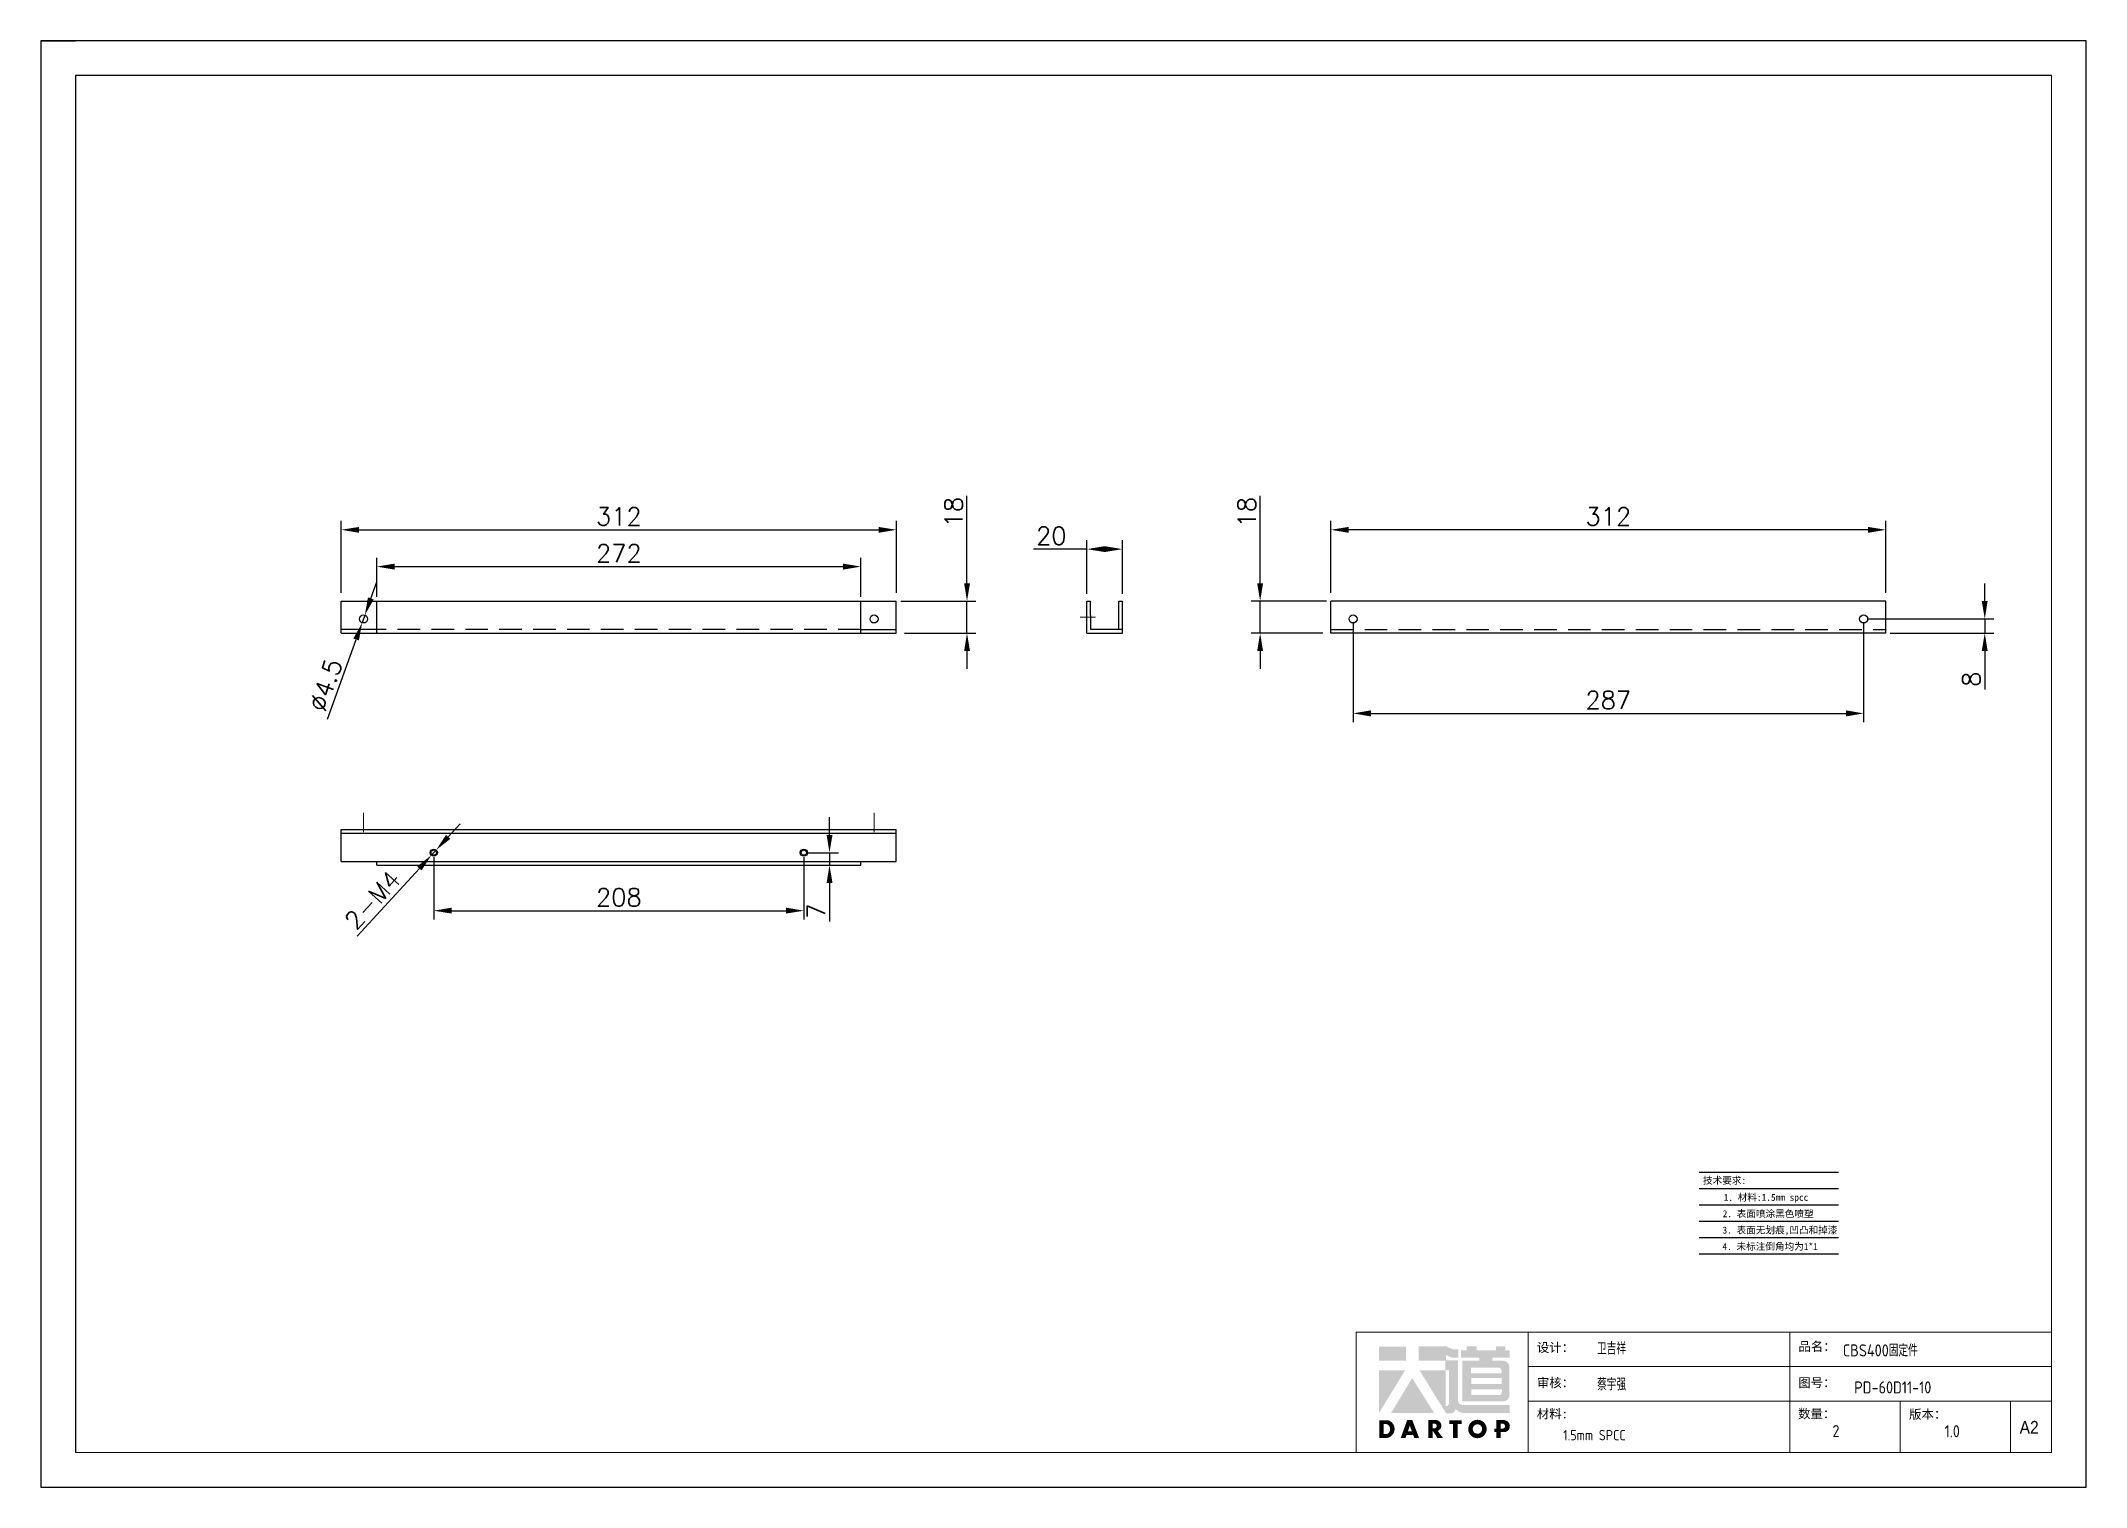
# Model space of a CAD drawing. Header units: millimetres. Extents: x -30327 to 34858, y 4015 to 75103.
# Drawn here: x 1138 to 2287, y 37749 to 38562 of the extents above; entities that cross this region are included whole.
import ezdxf
from ezdxf.enums import TextEntityAlignment as Align

# ---------------------------------------------------------------- set-up
doc = ezdxf.new("R2010")
doc.units = ezdxf.units.MM
doc.linetypes.add('CENTER2', pattern=[28.575, 19.05, -3.175, 3.175, -3.175])
doc.linetypes.add('HIDDEN2', pattern=[4.7625, 3.175, -1.5875])
for name, color, linetype, lineweight in [('A-TITLEBLOCK', 7, 'Continuous', 18), ('cen', 1, 'CENTER2', 9), ('dim', 2, 'Continuous', 9)]:
    doc.layers.add(name, color=color, linetype=linetype, lineweight=lineweight)
doc.layers.add('hidden', color=3, linetype='HIDDEN2')
doc.layers.add('print', color=30, linetype='Continuous')
doc.styles.add('GB', font='GBENOR.SHX', dxfattribs={"bigfont": 'gbcbig.shx'})
doc.styles.add('HZ', font='')
doc.styles.add('SLDTEXTSTYLE0', font='simfang.ttf', dxfattribs={"bigfont": 'bigfont'})
doc.styles.add('SLDTEXTSTYLE1', font='Gothic.ttf', dxfattribs={"width": 0.913})
doc.styles.get("Standard").update_dxf_attribs({"font": 'txt', "bigfont": 'gbcbig.shx'})
doc.styles.get('HZ').set_extended_font_data('SimSun')
doc.dimstyles.new('1-4', dxfattribs={"dimscale": 4, "dimtxt": 2.5, "dimasz": 2.5, "dimexe": 1.25, "dimexo": 0.625, "dimtad": 1, "dimdsep": 46, "dimtxsty": 'Standard', "dimcen": 2.5, "dimadec": 0, "dimazin": 0, "dimtfac": 1, "dimtmove": 0, "dimatfit": 3, "dimfxl": 0, "dimarcsym": 0})

msp = doc.modelspace()

# ---------------------------------------------------------------- texts
at = {"style": 'HZ'}
for s, height, p in [('技术要求:', 3.86173, (2084.2378, 37921.7786)), ('1. 材料:1.5mm spcc', 3.861726, (2107.5233, 37912.2664)), ('    2. 表面喷涂黑色喷塑  ', 3.861726, (2106.1076, 37903.0718)), ('3. 表面无划痕,凹凸和掉漆', 3.861726, (2115.3794, 37893.8772)), ('4. 未标注倒角均为1*1', 3.861726, (2109.8652, 37884.6826))]:
    msp.add_text(s, height=height, dxfattribs=at).set_placement(p, align=Align.MIDDLE_CENTER)

# ---------------------------------------------------------------- blocks, each defined once
blk = doc.blocks.new('*D1504')
at = {"layer": 'Defpoints', "color": 0}
for p in [(1618.7, 38287.5), (1306.7, 38249.6), (1618.7, 38249.6)]:
    blk.add_point(p, dxfattribs=at)
at = {"layer": 'dim', "color": 0, "lineweight": -2}
for p, q in [((1306.7, 38252.1), (1306.7, 38292.5)), ((1316.7, 38287.5), (1608.7, 38287.5)), ((1618.7, 38252.1), (1618.7, 38292.5))]:
    blk.add_line(p, q, dxfattribs=at)
at = {"layer": 'dim', "color": 0}
for points in [[(1316.7, 38289.1), (1316.7, 38285.8), (1306.7, 38287.5)], [(1608.7, 38289.1), (1608.7, 38285.8), (1618.7, 38287.5)]]:
    blk.add_solid(points, dxfattribs=at)
at = {"layer": 'dim', "color": 0, "insert": (1462.7, 38295), "char_height": 10, "attachment_point": 5}
blk.add_mtext('312', dxfattribs=at)
blk = doc.blocks.new('*D1505')
at = {"layer": 'Defpoints', "color": 0}
for p in [(1618.7, 38247.4), (1658.4, 38247.4), (1620.7, 38229.4)]:
    blk.add_point(p, dxfattribs=at)
at = {"layer": 'dim', "color": 0, "lineweight": -2}
for p, q in [((1658.4, 38257.4), (1658.4, 38306.5)), ((1621.2, 38247.4), (1663.4, 38247.4)), ((1658.4, 38229.4), (1658.4, 38247.4)), ((1623.2, 38229.4), (1663.4, 38229.4)), ((1658.4, 38219.4), (1658.4, 38209.4))]:
    blk.add_line(p, q, dxfattribs=at)
at = {"layer": 'dim', "color": 0}
for points in [[(1656.8, 38257.4), (1660.1, 38257.4), (1658.4, 38247.4)], [(1656.8, 38219.4), (1660.1, 38219.4), (1658.4, 38229.4)]]:
    blk.add_solid(points, dxfattribs=at)
at = {"layer": 'dim', "color": 0, "insert": (1650.9, 38297.4), "char_height": 10, "attachment_point": 5, "rotation": 90}
blk.add_mtext('18', dxfattribs=at)
blk = doc.blocks.new('*D1506')
at = {"layer": 'Defpoints', "color": 0}
for p in [(1725.8, 38276.6), (1725.8, 38249), (1745.8, 38249)]:
    blk.add_point(p, dxfattribs=at)
at = {"layer": 'dim', "color": 0, "lineweight": -2}
for p, q in [((1725.8, 38276.6), (1695.8, 38276.6)), ((1725.8, 38251.5), (1725.8, 38281.6)), ((1745.8, 38251.5), (1745.8, 38281.6))]:
    blk.add_line(p, q, dxfattribs=at)
at = {"layer": 'dim', "color": 0}
for points in [[(1735.8, 38278.3), (1735.8, 38275), (1725.8, 38276.6)], [(1735.8, 38278.3), (1735.8, 38275), (1745.8, 38276.6)]]:
    blk.add_solid(points, dxfattribs=at)
at = {"layer": 'dim', "color": 0, "insert": (1705.8, 38284.1), "char_height": 10, "attachment_point": 5}
blk.add_mtext('20', dxfattribs=at)
blk = doc.blocks.new('Dartop Logo')
at = {"true_color": 0xc40018}
h = blk.add_hatch(color=12, dxfattribs=at)
h.set_gradient(color1=(196, 0, 24), color2=(196, 0, 24), tint=1)
h.paths.add_polyline_path([(30.39, -3.87), (33.08, -5.04), (35.99, -5.04), (35.99, -1.19), (33.59, -1.19), (30.46, 0.05), (17.94, 0.05), (17.94, -6.46), (30.12, -6.46), (30.12, -6.59), (30.12, -10.75), (18.31, -10.75), (30.46, -30.31), (32.87, -30.31, 0.279375), (34.63, -28.6), (34.63, -28.51), (34.84, -28.51, 0.143145), (38.15, -30.2), (59.27, -30.2), (59.27, -26.49), (38.06, -26.49, -0.414214), (35.75, -24.18), (35.75, -6.26), (30.39, -6.26)])
h.paths.add_polyline_path([(30.25, -10.84), (31.8, -10.84), (31.8, -26.02, -0.088936), (30.9, -26.94), (30.24, -26.94)], flags=16)
h = blk.add_hatch(color=12, dxfattribs=at)
h.set_gradient(color1=(196, 0, 24), color2=(196, 0, 24), tint=1)
h.paths.add_polyline_path([(59.24, -1.73), (57.36, -1.73), (57.36, 0.06), (53.06, 0.06), (53.06, -1.64), (44.29, -1.64), (44.29, 0.15), (39.7, 0.15), (39.7, -1.67), (37.16, -1.67), (37.16, -4.97), (45.54, -4.97), (45.54, -6.42), (37.73, -6.42), (37.73, -24.88), (56.26, -24.88, 0.414214), (59.15, -21.99), (59.15, -9.35, 0.414214), (56.26, -6.46), (51.36, -6.46), (51.36, -5.03), (59.24, -5.03)])
h.paths.add_polyline_path([(54.21, -9.59, -0.414214), (55.66, -11.04), (55.66, -12.1), (41.79, -12.1), (41.79, -9.59)], flags=16)
h.paths.add_polyline_path([(55.57, -14.33), (55.57, -17.01), (41.88, -17.01), (41.88, -14.33)], flags=16)
h.paths.add_polyline_path([(55.75, -19.43), (55.75, -20.57, -0.414214), (54.3, -22.02), (41.88, -22.02), (41.88, -19.43)], flags=16)
h = blk.add_hatch(color=12, dxfattribs=at)
h.set_gradient(color1=(196, 0, 24), color2=(196, 0, 24), tint=1)
h.paths.add_polyline_path([(12.18, 0), (0, 0), (0, -6.37), (12.18, -6.37)])
h = blk.add_hatch(color=12, dxfattribs=at)
h.set_gradient(color1=(196, 0, 24), color2=(196, 0, 24), tint=1)
h.paths.add_polyline_path([(11.79, -10.83), (0.03, -10.83), (0.03, -30.03)])
h = blk.add_hatch(color=12, dxfattribs=at)
h.set_gradient(color1=(196, 0, 24), color2=(196, 0, 24), tint=1)
h.paths.add_polyline_path([(15.05, -14.31), (5.44, -30.15), (25.01, -30.15)])
at = {"true_color": 0x646464}
h = blk.add_hatch(color=251, dxfattribs=at)
h.set_gradient(color1=(100, 100, 100), color2=(100, 100, 100), tint=1)
h.paths.add_polyline_path([(4.15, -33.43), (0.11, -33.43), (0.11, -41.5), (3.51, -41.5, 0.793016)])
h.paths.add_polyline_path([(3.57, -39.73), (2.16, -39.73), (2.16, -35.19), (3.42, -35.19, -0.671361)], flags=16)
h = blk.add_hatch(color=251, dxfattribs=at)
h.set_gradient(color1=(100, 100, 100), color2=(100, 100, 100), tint=1)
h.paths.add_polyline_path([(15.08, -33.36), (12.78, -33.36), (9.82, -41.51), (12, -41.51), (12.51, -40.06), (15.46, -40.06), (15.99, -41.52), (18.19, -41.52)])
h.paths.add_polyline_path([(14.9, -38.51), (13.07, -38.51), (13.97, -35.95)], flags=16)
h = blk.add_hatch(color=251, dxfattribs=at)
h.set_gradient(color1=(100, 100, 100), color2=(100, 100, 100), tint=1)
h.paths.add_polyline_path([(26.27, -33.36), (22.3, -33.36), (22.3, -41.51), (24.4, -41.51), (24.4, -38.28), (26.55, -41.54), (29.09, -41.54), (26.61, -38.3, 0.744055)])
h.paths.add_polyline_path([(24.38, -37.08), (24.38, -34.94), (25.32, -34.94, -0.796809), (25.3, -37.08)], flags=16)
h = blk.add_hatch(color=251, dxfattribs=at)
h.set_gradient(color1=(100, 100, 100), color2=(100, 100, 100), tint=1)
h.paths.add_polyline_path([(37.44, -33.4), (31.88, -33.4), (31.88, -35.16), (33.61, -35.16), (33.61, -41.52), (35.69, -41.52), (35.69, -35.16), (37.44, -35.16)])
h = blk.add_hatch(color=251, dxfattribs=at)
h.set_gradient(color1=(100, 100, 100), color2=(100, 100, 100), tint=1)
h.paths.add_polyline_path([(40.46, -37.41, 1), (48.83, -37.41, 1)])
h.paths.add_polyline_path([(46.8, -37.41, -1), (42.5, -37.41, -1)], flags=16)
h = blk.add_hatch(color=251, dxfattribs=at)
h.set_gradient(color1=(100, 100, 100), color2=(100, 100, 100), tint=1)
h.paths.add_polyline_path([(56.85, -33.38), (56.73, -33.38), (53.19, -33.38), (53.19, -37.19), (52.26, -37.19), (52.26, -38.73), (53.18, -38.73), (53.18, -41.5), (55.24, -41.5), (55.24, -38.72), (57.51, -38.72, 0.812304)])
h.paths.add_polyline_path([(55.21, -37.18), (55.21, -35.05), (56.39, -35.05, -0.778213), (56.27, -37.18)], flags=16)
blk = doc.blocks.new('DT-A2-TITLE')
for p, q in [((594, 420), (0, 420)), ((0, 420), (0, 420)), ((0, 420), (0, 0)), ((0, 420), (10, 420)), ((594, 0), (594, 420)), ((10, 410), (10, 10)), ((584, 410), (10, 410))]:
    blk.add_line(p, q)
at = {"layer": 'A-TITLEBLOCK', "color": 7}
for p, q in [((584, 410), (584, 10)), ((594, 0), (594, 297)), ((382, 10), (382, 45)), ((584, 45), (382, 45)), ((432, 45), (432, 10)), ((508, 45), (508, 10)), ((584, 35), (432, 35)), ((432, 25), (584.08, 25)), ((540, 10), (540, 25)), ((572, 10), (572, 25)), ((10, 10), (584, 10)), ((0, 0), (594, 0))]:
    blk.add_line(p, q, dxfattribs=at)
at = {"layer": 'A-TITLEBLOCK', "xscale": 0.6400000000000001, "yscale": 0.6400000000000001, "zscale": 0.6400000000000001}
blk.add_blockref('Dartop Logo', (388.65, 40.81), dxfattribs=at)
at = {"style": 'GB'}
for tag, p, height in [('#设计', (451.96, 38.52), 3.5), ('#品名', (523.32, 37.95), 3.5), ('#审核', (451.99, 28.1), 3.5), ('#图号', (526.67, 27.2), 3.5), ('#数量', (520.33, 14.51), 3.5), ('#版本', (552.92, 14.47), 3.5), ('#材料说明', (442.15, 13.59), 3)]:
    blk.add_attdef(tag, p, '', height=height, dxfattribs=at)
at = {"layer": 'A-TITLEBLOCK', "color": 7, "attachment_point": 1}
for s, insert, char_height, style in [('设计：', (434.47, 41.87), 2.646, 'SLDTEXTSTYLE0'), ('品名：', (510.43, 42.19), 2.646, 'SLDTEXTSTYLE0'), ('审核：', (434.47, 31.64), 2.646, 'SLDTEXTSTYLE0'), ('图号：', (510.4, 31.66), 2.646, 'SLDTEXTSTYLE0'), ('材料:', (434.47, 22.62), 2.646, 'SLDTEXTSTYLE0'), ('数量：', (510.35, 22.64), 2.646, 'SLDTEXTSTYLE0'), ('版本：', (542.59, 22.48), 2.646, 'SLDTEXTSTYLE0'), ('A2', (574.7, 19.21), 3.704, 'SLDTEXTSTYLE1')]:
    blk.add_mtext(s, dxfattribs=dict(at, insert=insert, char_height=char_height, style=style))
blk = doc.blocks.new('*D1507')
at = {"layer": 'Defpoints', "color": 0}
for p in [(1358.7, 38106), (1566.7, 38106), (1566.7, 38073.4)]:
    blk.add_point(p, dxfattribs=at)
at = {"layer": 'dim', "color": 0, "lineweight": -2}
for p, q in [((1358.7, 38103.5), (1358.7, 38068.4)), ((1566.7, 38103.5), (1566.7, 38068.4)), ((1368.7, 38073.4), (1556.7, 38073.4))]:
    blk.add_line(p, q, dxfattribs=at)
at = {"layer": 'dim', "color": 0}
for points in [[(1368.7, 38075.1), (1368.7, 38071.8), (1358.7, 38073.4)], [(1556.7, 38075.1), (1556.7, 38071.8), (1566.7, 38073.4)]]:
    blk.add_solid(points, dxfattribs=at)
at = {"layer": 'dim', "color": 0, "insert": (1462.7, 38080.9), "char_height": 10, "attachment_point": 5}
blk.add_mtext('208', dxfattribs=at)
blk = doc.blocks.new('*D1508')
at = {"layer": 'Defpoints', "color": 0}
for p in [(1566.7, 38106), (1568, 38099), (1581.1, 38099)]:
    blk.add_point(p, dxfattribs=at)
at = {"layer": 'dim', "color": 0, "lineweight": -2}
for p, q in [((1581.1, 38116), (1581.1, 38126)), ((1569.2, 38106), (1586.1, 38106)), ((1570.5, 38099), (1586.1, 38099)), ((1581.1, 38106), (1581.1, 38099)), ((1581.1, 38089), (1581.1, 38067.4))]:
    blk.add_line(p, q, dxfattribs=at)
at = {"layer": 'dim', "color": 0}
for points in [[(1579.5, 38116), (1582.8, 38116), (1581.1, 38106)], [(1579.5, 38089), (1582.8, 38089), (1581.1, 38099)]]:
    blk.add_solid(points, dxfattribs=at)
at = {"layer": 'dim', "color": 0, "insert": (1573.6, 38073.2), "char_height": 10, "attachment_point": 5, "rotation": 90}
blk.add_mtext('7', dxfattribs=at)
blk = doc.blocks.new('*D1509')
at = {"layer": 'Defpoints', "color": 0}
for p in [(1357.3, 38104.6), (1360, 38107.5)]:
    blk.add_point(p, dxfattribs=at)
at = {"layer": 'dim', "color": 0, "lineweight": -2}
for p, q in [((1366.8, 38114.9), (1373.5, 38122.3)), ((1360, 38107.5), (1357.3, 38104.6)), ((1315.7, 38059), (1350.6, 38097.2))]:
    blk.add_line(p, q, dxfattribs=at)
at = {"layer": 'dim', "color": 0}
for points in [[(1365.5, 38116), (1368, 38113.8), (1360, 38107.5)], [(1349.4, 38098.3), (1351.8, 38096), (1357.3, 38104.6)]]:
    blk.add_solid(points, dxfattribs=at)
at = {"layer": 'dim', "color": 0, "insert": (1324.3, 38079.5), "char_height": 10, "attachment_point": 5, "rotation": 47.5849}
blk.add_mtext('2-M4', dxfattribs=at)
blk = doc.blocks.new('*D1536')
at = {"layer": 'Defpoints', "color": 0}
for p in [(1598.7, 38266.8), (1326.7, 38247.4), (1598.7, 38247.4)]:
    blk.add_point(p, dxfattribs=at)
at = {"layer": 'dim', "color": 0, "lineweight": -2}
for p, q in [((1326.7, 38249.9), (1326.7, 38271.8)), ((1598.7, 38249.9), (1598.7, 38271.8)), ((1336.7, 38266.8), (1588.7, 38266.8))]:
    blk.add_line(p, q, dxfattribs=at)
at = {"layer": 'dim', "color": 0}
for points in [[(1336.7, 38268.5), (1336.7, 38265.1), (1326.7, 38266.8)], [(1588.7, 38268.5), (1588.7, 38265.1), (1598.7, 38266.8)]]:
    blk.add_solid(points, dxfattribs=at)
at = {"layer": 'dim', "color": 0, "insert": (1462.7, 38274.3), "char_height": 10, "attachment_point": 5}
blk.add_mtext('272', dxfattribs=at)
blk = doc.blocks.new('*D1537')
at = {"layer": 'Defpoints', "color": 0}
for p in [(1862.9, 38287.5), (1862.9, 38249.6), (2174.9, 38249.6)]:
    blk.add_point(p, dxfattribs=at)
at = {"layer": 'dim', "color": 0, "lineweight": -2}
for p, q in [((1862.9, 38252.1), (1862.9, 38292.5)), ((2164.9, 38287.5), (1872.9, 38287.5)), ((2174.9, 38252.1), (2174.9, 38292.5))]:
    blk.add_line(p, q, dxfattribs=at)
at = {"layer": 'dim', "color": 0}
for points in [[(1872.9, 38289.1), (1872.9, 38285.8), (1862.9, 38287.5)], [(2164.9, 38289.1), (2164.9, 38285.8), (2174.9, 38287.5)]]:
    blk.add_solid(points, dxfattribs=at)
at = {"layer": 'dim', "color": 0, "insert": (2018.9, 38295), "char_height": 10, "attachment_point": 5}
blk.add_mtext('312', dxfattribs=at)
blk = doc.blocks.new('*D1538')
at = {"layer": 'Defpoints', "color": 0}
for p in [(1823.2, 38247.4), (1862.9, 38247.4), (1860.9, 38229.4)]:
    blk.add_point(p, dxfattribs=at)
at = {"layer": 'dim', "color": 0, "lineweight": -2}
for p, q in [((1823.2, 38257.4), (1823.2, 38306.5)), ((1860.4, 38247.4), (1818.2, 38247.4)), ((1823.2, 38229.4), (1823.2, 38247.4)), ((1858.4, 38229.4), (1818.2, 38229.4)), ((1823.2, 38219.4), (1823.2, 38209.4))]:
    blk.add_line(p, q, dxfattribs=at)
at = {"layer": 'dim', "color": 0}
for points in [[(1821.5, 38257.4), (1824.8, 38257.4), (1823.2, 38247.4)], [(1821.5, 38219.4), (1824.8, 38219.4), (1823.2, 38229.4)]]:
    blk.add_solid(points, dxfattribs=at)
at = {"layer": 'dim', "color": 0, "insert": (1815.7, 38297.4), "char_height": 10, "attachment_point": 5, "rotation": 90}
blk.add_mtext('18', dxfattribs=at)
blk = doc.blocks.new('*D1539')
at = {"layer": 'Defpoints', "color": 0}
for p in [(1875.4, 38237.4), (2162.4, 38237.4), (2162.4, 38184.3)]:
    blk.add_point(p, dxfattribs=at)
at = {"layer": 'dim', "color": 0, "lineweight": -2}
for p, q in [((1875.4, 38234.9), (1875.4, 38179.3)), ((2162.4, 38234.9), (2162.4, 38179.3)), ((1885.4, 38184.3), (2152.4, 38184.3))]:
    blk.add_line(p, q, dxfattribs=at)
at = {"layer": 'dim', "color": 0}
for points in [[(1885.4, 38186), (1885.4, 38182.6), (1875.4, 38184.3)], [(2152.4, 38186), (2152.4, 38182.6), (2162.4, 38184.3)]]:
    blk.add_solid(points, dxfattribs=at)
at = {"layer": 'dim', "color": 0, "insert": (2018.9, 38191.8), "char_height": 10, "attachment_point": 5}
blk.add_mtext('287', dxfattribs=at)
blk = doc.blocks.new('*D1540')
at = {"layer": 'Defpoints', "color": 0}
for p in [(2162.4, 38237.4), (2174.9, 38229.4), (2230.5, 38229.4)]:
    blk.add_point(p, dxfattribs=at)
at = {"layer": 'dim', "color": 0, "lineweight": -2}
for p, q in [((2230.5, 38247.4), (2230.5, 38257.4)), ((2164.9, 38237.4), (2235.5, 38237.4)), ((2230.5, 38237.4), (2230.5, 38229.4)), ((2177.4, 38229.4), (2235.5, 38229.4)), ((2230.5, 38219.4), (2230.5, 38197.7))]:
    blk.add_line(p, q, dxfattribs=at)
at = {"layer": 'dim', "color": 0}
for points in [[(2228.8, 38247.4), (2232.1, 38247.4), (2230.5, 38237.4)], [(2228.8, 38219.4), (2232.1, 38219.4), (2230.5, 38229.4)]]:
    blk.add_solid(points, dxfattribs=at)
at = {"layer": 'dim', "color": 0, "insert": (2223, 38203.5), "char_height": 10, "attachment_point": 5, "rotation": 90}
blk.add_mtext('8', dxfattribs=at)
blk = doc.blocks.new('*D1598')
at = {"layer": 'Defpoints', "color": 0}
for p in [(1319.9, 38239.5), (1318.4, 38235.2)]:
    blk.add_point(p, dxfattribs=at)
at = {"layer": 'dim', "color": 0, "lineweight": -2}
for p, q in [((1323.3, 38248.9), (1326.7, 38258.3)), ((1319.9, 38239.5), (1318.4, 38235.2)), ((1299, 38181.1), (1315, 38225.8))]:
    blk.add_line(p, q, dxfattribs=at)
at = {"layer": 'dim', "color": 0}
for points in [[(1321.7, 38249.5), (1324.9, 38248.3), (1319.9, 38239.5)], [(1313.5, 38226.4), (1316.6, 38225.3), (1318.4, 38235.2)]]:
    blk.add_solid(points, dxfattribs=at)
at = {"layer": 'dim', "color": 0, "insert": (1297.9, 38200.2), "char_height": 10, "attachment_point": 5, "rotation": 70.2848}
blk.add_mtext('∅4.5', dxfattribs=at)

# ---------------------------------------------------------------- dimensions: what is measured, and where the dimension line sits
at = {"layer": 'dim'}
for base, p1, p2, angle, picture, middle in [((1658.425, 38247.359), (1620.6802, 38229.359), (1618.6802, 38247.359), 90, '*D1505', (1658.425, 38297.359)), ((1823.1677, 38247.359), (1860.9125, 38229.359), (1862.9125, 38247.359), 90, '*D1538', (1823.1677, 38297.359)), ((1862.9125, 38287.4551), (2174.9125, 38249.5842), (1862.9125, 38249.5842), 180, '*D1537', (2018.9125, 38287.4551))]:
    dim = msp.add_linear_dim(base=base, p1=p1, p2=p2, angle=angle, dimstyle='1-4', dxfattribs=at)
    dim.commit()
    dim.dimension.update_dxf_attribs({"geometry": picture, "text_midpoint": middle, "dimtype": 160})
dim = msp.add_linear_dim(base=(1618.6802, 38287.4551), p1=(1306.6802, 38249.5842), p2=(1618.6802, 38249.5842), dimstyle='1-4', dxfattribs=at)
dim.commit()
dim.dimension.update_dxf_attribs({"geometry": '*D1504', "text_midpoint": (1462.6802, 38287.4551), "dimtype": 160})
for base, p1, p2, angle, picture, middle in [((1725.7964, 38276.6322), (1745.7964, 38248.961), (1725.7964, 38248.961), 180, '*D1506', (1705.7964, 38284.1322)), ((2230.4511, 38229.359), (2162.4125, 38237.359), (2174.9125, 38229.359), 90, '*D1540', (2222.9511, 38203.5256)), ((1581.1184, 38099.03), (1566.6802, 38106.03), (1568.0309, 38099.03), 90, '*D1508', (1573.6184, 38073.1967))]:
    dim = msp.add_linear_dim(base=base, p1=p1, p2=p2, angle=angle, dimstyle='1-4', dxfattribs=at)
    dim.commit()
    dim.dimension.update_dxf_attribs({"geometry": picture, "text_midpoint": middle})
for base, p1, p2, picture, middle in [((1598.6802, 38266.7939), (1326.6802, 38247.359), (1598.6802, 38247.359), '*D1536', (1462.6802, 38274.2939)), ((2162.4125, 38184.2924), (1875.4125, 38237.359), (2162.4125, 38237.359), '*D1539', (2018.9125, 38191.7924)), ((1566.6802, 38073.4178), (1358.6802, 38106.03), (1566.6802, 38106.03), '*D1507', (1462.6802, 38080.9178))]:
    dim = msp.add_linear_dim(base=base, p1=p1, p2=p2, dimstyle='1-4', dxfattribs=at)
    dim.commit()
    dim.dimension.update_dxf_attribs({"geometry": picture, "text_midpoint": middle})
dim = msp.add_diameter_dim_2p(p1=(1319.9393, 38239.4771), p2=(1318.4212, 38235.2409), dimstyle='1-4', dxfattribs=at)
dim.commit()
dim.dimension.update_dxf_attribs({"geometry": '*D1598', "text_midpoint": (1304.9397, 38197.62), "dimtype": 163})
dim = msp.add_diameter_dim_2p(p1=(1360.0292, 38107.5066), p2=(1357.3312, 38104.5535), text='2-M4', dimstyle='1-4', dxfattribs=at)
dim.commit()
dim.dimension.update_dxf_attribs({"geometry": '*D1509', "text_midpoint": (1324.2522, 38079.4658)})

# ---------------------------------------------------------------- linework, layer by layer
for p, q in [((1306.6802, 38247.359), (1618.6802, 38247.359)), ((1343.6802, 38247.359), (1581.6802, 38247.359)), ((1598.6802, 38229.359), (1598.6802, 38247.359)), ((1618.6802, 38229.359), (1618.6802, 38247.359)), ((1725.7964, 38229.359), (1725.7964, 38247.359)), ((1725.7964, 38247.359), (1727.7964, 38247.359)), ((1743.7964, 38239.359), (1743.7964, 38247.359)), ((1743.7964, 38247.359), (1745.7964, 38247.359)), ((1743.7964, 38247.359), (1745.7964, 38247.359)), ((1745.7964, 38231.359), (1745.7964, 38247.359)), ((2174.9125, 38247.359), (1862.9125, 38247.359)), ((1862.9125, 38229.359), (1862.9125, 38247.359)), ((2137.9125, 38247.359), (1899.9125, 38247.359)), ((1727.7964, 38239.359), (1727.7964, 38231.359)), ((1743.7964, 38231.359), (1743.7964, 38239.359)), ((1326.6802, 38231.359), (1306.6802, 38231.359)), ((1306.6802, 38229.359), (1618.6802, 38229.359)), ((1598.6802, 38231.359), (1618.6802, 38231.359)), ((1725.7964, 38229.359), (1745.7964, 38229.359)), ((1745.7964, 38231.359), (1727.7964, 38231.359)), ((1745.7964, 38229.359), (1745.7964, 38231.359)), ((2174.9125, 38229.359), (1862.9125, 38229.359)), ((1306.6802, 38119.03), (1618.6802, 38119.03)), ((1326.6802, 38099.03), (1598.6802, 38099.03))]:
    msp.add_line(p, q)
at = {"ltscale": 4}
for p, q in [((1306.6802, 38229.359), (1306.6802, 38247.359)), ((1326.6802, 38229.359), (1326.6802, 38247.359)), ((1727.7964, 38239.359), (1727.7964, 38247.359)), ((2174.9125, 38229.359), (2174.9125, 38247.359)), ((1306.6802, 38101.03), (1306.6802, 38119.03)), ((1306.6802, 38117.03), (1618.6802, 38117.03)), ((1618.6802, 38101.03), (1618.6802, 38119.03)), ((1306.6802, 38101.03), (1618.6802, 38101.03)), ((1326.6802, 38099.03), (1326.6802, 38101.03)), ((1598.6802, 38099.03), (1598.6802, 38101.03))]:
    msp.add_line(p, q, dxfattribs=at)
for centre, radius in [((1319.1802, 38237.359), 2.25), ((1606.1802, 38237.359), 2.25), ((1875.4125, 38237.359), 2.25), ((2162.4125, 38237.359), 2.25), ((1358.6802, 38106.03), 2), ((1358.6802, 38106.03), 1.5), ((1566.6802, 38106.03), 2), ((1566.6802, 38106.03), 1.5)]:
    msp.add_circle(centre, radius)
at = {"layer": 'cen', "ltscale": 4}
msp.add_line((1722.0245, 38238.359), (1730.6031, 38238.359), dxfattribs=at)
at = {"layer": 'cen'}
for p, q in [((1319.1802, 38117.5878), (1319.1802, 38128.4723)), ((1606.1802, 38117.5878), (1606.1802, 38128.4723))]:
    msp.add_line(p, q, dxfattribs=at)
at = {"layer": 'Defpoints'}
for p, q in [((2070.0157, 37926.419), (2148.3276, 37926.419)), ((2070.0157, 37917.2244), (2148.3276, 37917.2244)), ((2070.0157, 37917.2244), (2148.3276, 37917.2244)), ((2070.0157, 37908.0298), (2148.3276, 37908.0298)), ((2070.0157, 37898.8352), (2148.3276, 37898.8352)), ((2070.0157, 37889.6407), (2148.3276, 37889.6407)), ((2070.0157, 37880.4461), (2148.3276, 37880.4461))]:
    msp.add_line(p, q, dxfattribs=at)
at = {"layer": 'hidden', "ltscale": 4}
for p, q in [((1598.6802, 38231.359), (1326.6802, 38231.359)), ((1862.9125, 38231.359), (2174.9125, 38231.359))]:
    msp.add_line(p, q, dxfattribs=at)
at = {"layer": 'print'}
msp.add_lwpolyline([(1137.8456, 37749.4291), (2287.4494, 37749.4291), (2287.4494, 38562.2803), (1137.8456, 38562.2803)], close=True, dxfattribs=at)

# ---------------------------------------------------------------- block references
at = {"xscale": 1.93536, "yscale": 1.93536, "zscale": 1.93536}
msp.add_blockref('DT-A2-TITLE', (1137.8456, 37749.4291), dxfattribs=at).add_auto_attribs({'#设计': '卫吉祥', '#审核': '蔡宇强', '#材料说明': '1.5mm SPCC', '#品名': 'CBS400固定件', '#图号': 'PD-60D11-10', '#数量': '2', '#版本': '1.0'})

msp.set_redraw_order([(e.dxf.handle, doc.entitydb.next_handle()) for e in msp.query("TEXT MTEXT ATTDEF DIMENSION ARC_DIMENSION")])  # texts and dimensions are drawn at this point

doc.saveas('drawing.dxf')
